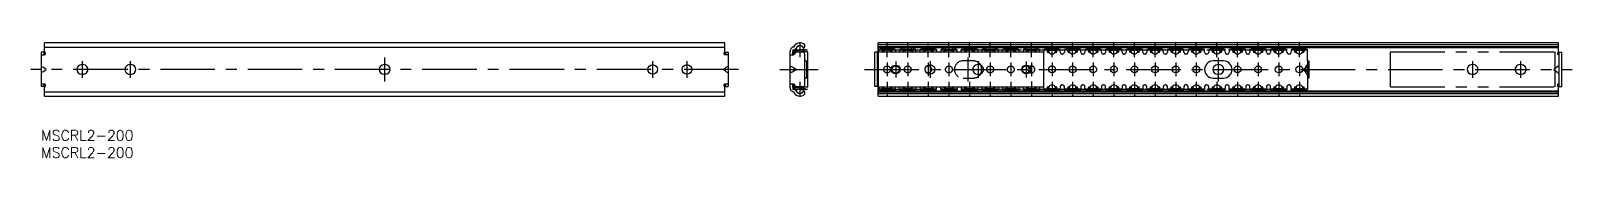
# Model space of a CAD drawing. Extents: x -3 to 446, y -8 to 26.
import ezdxf

# ---------------------------------------------------------------- set-up
doc = ezdxf.new("R2010")
doc.units = 0
doc.header["$LTSCALE"] = 0.5
for name, pattern in [('CENTER', [50.8, 31.75, -6.35, 6.35, -6.35]), ('DASHED', [19.05, 12.7, -6.35]), ('PHANTOM', [63.5, 31.75, -6.35, 6.35, -6.35, 6.35, -6.35])]:
    doc.linetypes.add(name, pattern=pattern)
for name, color, linetype in [('MSM_CENTER', 1, 'CENTER'), ('MSM_CONTINUOUS', 7, 'CONTINUOUS'), ('MSM_DASHED', 4, 'DASHED'), ('MSM_IMAGINARY', 6, 'PHANTOM'), ('MSM_NARROW', 5, 'CONTINUOUS'), ('MSM_PART_NUMBER', 7, 'CONTINUOUS')]:
    doc.layers.add(name, color=color, linetype=linetype)
doc.styles.get("Standard").update_dxf_attribs({"font": 'txt.shx', "height": 2, "bigfont": 'bigfont.shx'})

# ---------------------------------------------------------------- blocks, each defined once
blk = doc.blocks.new('*U33')
at = {"layer": 'MSM_PART_NUMBER'}
blk.add_text('MSCRL2-200', height=3, dxfattribs=at).set_placement((0, -3))
blk = doc.blocks.new('*U34')
at = {"layer": 'MSM_PART_NUMBER'}
blk.add_text('MSCRL2-200', height=3, dxfattribs=at).set_placement((0, -8))

msp = doc.modelspace()

# ---------------------------------------------------------------- linework, layer by layer
at = {"layer": 'MSM_CENTER'}
for p, q in [((218.65, 23.5), (223.03, 23.5)), ((220.84, 25.69), (220.84, 21.31)), ((244.04, 23.5), (368.43, 23.5)), ((246.23, 21.31), (246.23, 25.69)), ((252.23, 21.31), (252.23, 25.69)), ((258.23, 21.31), (258.23, 25.69)), ((264.23, 21.31), (264.23, 25.69)), ((270.23, 21.31), (270.23, 25.69)), ((276.23, 21.31), (276.23, 25.69)), ((282.23, 21.31), (282.23, 25.69)), ((288.23, 21.3), (288.23, 25.69)), ((294.23, 21.31), (294.23, 25.69)), ((300.23, 21.31), (300.23, 25.69)), ((306.23, 21.31), (306.23, 25.69)), ((312.23, 21.31), (312.23, 25.69)), ((318.23, 21.31), (318.23, 25.69)), ((324.23, 21.31), (324.23, 25.69)), ((330.23, 21.31), (330.23, 25.69)), ((336.23, 21.31), (336.23, 25.69)), ((342.23, 21.31), (342.23, 25.69)), ((348.23, 21.31), (348.23, 25.69)), ((354.23, 21.31), (354.23, 25.69)), ((360.23, 21.31), (360.23, 25.69)), ((366.23, 21.31), (366.23, 25.69)), ((12, 15.35), (12, 20.15)), ((26, 15.35), (26, 20.15)), ((100, 14.25), (100, 21.25)), ((178, 15.35), (178, 20.15)), ((188, 15.35), (188, 20.15)), ((246.23, 19.75), (246.23, 15.75)), ((248.73, 20.05), (248.73, 15.45)), ((252.23, 19.75), (252.23, 15.75)), ((258.23, 19.75), (258.23, 15.75)), ((258.73, 20.15), (258.73, 15.35)), ((264.23, 19.75), (264.23, 15.75)), ((269.83, 14.25), (269.83, 21.25)), ((272.73, 20.15), (272.73, 15.35)), ((276.23, 19.75), (276.23, 15.75)), ((282.23, 19.75), (282.23, 15.75)), ((286.73, 20.05), (286.73, 15.45)), ((288.23, 19.75), (288.23, 15.75)), ((294.23, 19.75), (294.23, 15.75)), ((300.23, 19.75), (300.23, 15.75)), ((306.23, 19.75), (306.23, 15.75)), ((312.23, 19.75), (312.23, 15.75)), ((318.23, 19.75), (318.23, 15.75)), ((324.23, 19.75), (324.23, 15.75)), ((330.23, 19.75), (330.23, 15.75)), ((336.23, 19.75), (336.23, 15.75)), ((342.63, 21.25), (342.63, 14.25)), ((348.23, 19.75), (348.23, 15.75)), ((354.23, 19.75), (354.23, 15.75)), ((360.23, 19.75), (360.23, 15.75)), ((366.23, 19.75), (366.23, 15.75)), ((416.63, 20.15), (416.63, 15.35)), ((430.63, 20.15), (430.63, 15.35)), ((203, 17.75), (-3, 17.75)), ((214.99, 17.75), (226.19, 17.75)), ((220.84, 14.19), (220.84, 9.81)), ((239.63, 17.75), (445.63, 17.75)), ((246.23, 14.19), (246.23, 9.81)), ((252.23, 14.19), (252.23, 9.81)), ((258.23, 14.19), (258.23, 9.81)), ((264.23, 14.19), (264.23, 9.81)), ((270.23, 14.19), (270.23, 9.81)), ((276.23, 14.19), (276.23, 9.81)), ((282.23, 14.19), (282.23, 9.81)), ((288.23, 14.2), (288.23, 9.81)), ((294.23, 14.19), (294.23, 9.81)), ((300.23, 14.19), (300.23, 9.81)), ((306.23, 14.19), (306.23, 9.81)), ((312.23, 14.19), (312.23, 9.81)), ((318.23, 14.19), (318.23, 9.81)), ((324.23, 14.19), (324.23, 9.81)), ((330.23, 14.19), (330.23, 9.81)), ((336.23, 14.19), (336.23, 9.81)), ((342.23, 14.19), (342.23, 9.81)), ((348.23, 14.19), (348.23, 9.81)), ((354.23, 14.19), (354.23, 9.81)), ((360.23, 14.19), (360.23, 9.81)), ((366.23, 14.19), (366.23, 9.81)), ((218.65, 12), (223.03, 12)), ((244.04, 12), (368.43, 12))]:
    msp.add_line(p, q, dxfattribs=at)
at = {"layer": 'MSM_CONTINUOUS'}
for p, q in [((0.8, 22.75), (0, 22.75)), ((0, 22.75), (0, 12.75)), ((0.8, 22.75), (0.8, 22)), ((199, 25.5), (1, 25.5)), ((1, 22.97), (1, 25.5)), ((1, 24.3), (199, 24.3)), ((198.8, 22.14), (198.8, 22.66)), ((198.9, 22.75), (198.9, 22.05)), ((199, 22.97), (199, 25.5)), ((199.2, 22.75), (199.2, 22)), ((199.2, 22.75), (200, 22.75)), ((200, 22.75), (200, 12.75)), ((217.99, 12.49), (217.99, 23.01)), ((218.79, 22), (218.79, 23.01)), ((219.01, 24.3), (218.81, 24.22)), ((219.04, 22), (219.04, 22.85)), ((219.11, 23.48), (219.31, 23.55)), ((219.34, 22.85), (219.34, 22.47)), ((219.54, 22.75), (219.54, 22.68)), ((219.6, 23.45), (222.42, 23.65)), ((222.44, 23.35), (219.62, 23.15)), ((219.73, 22.85), (219.64, 22.85)), ((221.79, 22.75), (219.79, 22.75)), ((219.91, 22.75), (219.89, 22.77)), ((221.88, 24.1), (222.27, 24.33)), ((222.99, 22.85), (221.96, 22.85)), ((222.27, 24.33), (222.27, 24.9)), ((222.42, 23.65), (222.44, 23.35)), ((223.19, 12.85), (223.19, 22.65)), ((243.43, 22.75), (242.63, 22.75)), ((242.63, 12.75), (242.63, 22.75)), ((243.43, 12.75), (243.43, 22.75)), ((441.63, 25.5), (243.63, 25.5)), ((243.63, 22.97), (243.63, 25.5)), ((441.63, 24.9), (243.63, 24.9)), ((441.63, 24.33), (243.63, 24.33)), ((441.63, 24.1), (243.63, 24.1)), ((243.73, 22.85), (291.73, 22.85)), ((243.73, 12.65), (243.73, 22.85)), ((243.83, 22.85), (243.83, 23.59)), ((247.83, 23.65), (244.63, 23.65)), ((247.83, 23.35), (244.63, 23.35)), ((245.02, 23.3), (245.36, 23.3)), ((247.11, 23.3), (247.45, 23.3)), ((248.63, 23.59), (248.63, 22.85)), ((249.83, 23.59), (249.83, 22.85)), ((250.63, 23.65), (253.83, 23.65)), ((250.63, 23.35), (253.83, 23.35)), ((251.36, 23.3), (251.02, 23.3)), ((253.45, 23.3), (253.11, 23.3)), ((254.63, 22.85), (254.63, 23.59)), ((255.83, 22.85), (255.83, 23.59)), ((259.83, 23.65), (256.63, 23.65)), ((259.83, 23.35), (256.63, 23.35)), ((257.02, 23.3), (257.36, 23.3)), ((259.11, 23.3), (259.45, 23.3)), ((260.63, 23.59), (260.63, 22.85)), ((261.83, 23.59), (261.83, 22.85)), ((262.63, 23.65), (265.83, 23.65)), ((262.63, 23.35), (265.83, 23.35)), ((263.36, 23.3), (263.02, 23.3)), ((265.45, 23.3), (265.11, 23.3)), ((266.63, 22.85), (266.63, 23.59)), ((267.83, 22.85), (267.83, 23.59)), ((271.83, 23.65), (268.63, 23.65)), ((271.83, 23.35), (268.63, 23.35)), ((269.02, 23.3), (269.36, 23.3)), ((271.11, 23.3), (271.45, 23.3)), ((272.63, 23.59), (272.63, 22.85)), ((273.83, 23.59), (273.83, 22.85)), ((274.63, 23.65), (277.83, 23.65)), ((274.63, 23.35), (277.83, 23.35)), ((275.36, 23.3), (275.02, 23.3)), ((277.45, 23.3), (277.11, 23.3)), ((278.63, 22.85), (278.63, 23.59)), ((279.83, 22.85), (279.83, 23.59)), ((283.83, 23.65), (280.63, 23.65)), ((283.83, 23.35), (280.63, 23.35)), ((281.02, 23.3), (281.36, 23.3)), ((283.11, 23.3), (283.45, 23.3)), ((284.63, 23.59), (284.63, 22.85)), ((285.83, 23.59), (285.83, 22.85)), ((286.63, 23.65), (289.83, 23.65)), ((286.63, 23.35), (289.83, 23.35)), ((287.36, 23.3), (287.02, 23.3)), ((289.45, 23.3), (289.11, 23.3)), ((290.63, 22.85), (290.63, 23.59)), ((291.73, 22.85), (291.73, 12.65)), ((291.83, 23.59), (291.83, 22.75)), ((295.83, 23.65), (292.63, 23.65)), ((295.83, 23.35), (292.63, 23.35)), ((292.91, 22.84), (293.21, 22.84)), ((293.02, 23.3), (293.36, 23.3)), ((295.11, 23.3), (295.45, 23.3)), ((295.26, 22.84), (295.56, 22.84)), ((296.63, 22.75), (296.63, 23.59)), ((297.83, 23.59), (297.83, 22.75)), ((301.83, 23.65), (298.63, 23.65)), ((301.83, 23.35), (298.63, 23.35)), ((298.91, 22.84), (299.21, 22.84)), ((299.02, 23.3), (299.36, 23.3)), ((301.11, 23.3), (301.45, 23.3)), ((301.26, 22.84), (301.56, 22.84)), ((302.63, 22.75), (302.63, 23.59)), ((303.83, 23.59), (303.83, 22.75)), ((307.83, 23.65), (304.63, 23.65)), ((307.83, 23.35), (304.63, 23.35)), ((304.91, 22.84), (305.21, 22.84)), ((305.02, 23.3), (305.36, 23.3)), ((307.11, 23.3), (307.45, 23.3)), ((307.26, 22.84), (307.56, 22.84)), ((308.63, 22.75), (308.63, 23.59)), ((309.83, 23.59), (309.83, 22.75)), ((313.83, 23.65), (310.63, 23.65)), ((313.83, 23.35), (310.63, 23.35)), ((310.91, 22.84), (311.21, 22.84)), ((311.02, 23.3), (311.36, 23.3)), ((313.11, 23.3), (313.45, 23.3)), ((313.26, 22.84), (313.56, 22.84)), ((314.63, 22.75), (314.63, 23.59)), ((315.83, 23.59), (315.83, 22.75)), ((319.83, 23.65), (316.63, 23.65)), ((319.83, 23.35), (316.63, 23.35)), ((316.91, 22.84), (317.21, 22.84)), ((317.02, 23.3), (317.36, 23.3)), ((319.11, 23.3), (319.45, 23.3)), ((319.26, 22.84), (319.56, 22.84)), ((320.63, 22.75), (320.63, 23.59)), ((321.83, 23.59), (321.83, 22.75)), ((325.83, 23.65), (322.63, 23.65)), ((325.83, 23.35), (322.63, 23.35)), ((322.91, 22.84), (323.21, 22.84)), ((323.02, 23.3), (323.36, 23.3)), ((325.11, 23.3), (325.45, 23.3)), ((325.26, 22.84), (325.56, 22.84)), ((326.63, 22.75), (326.63, 23.59)), ((327.83, 23.59), (327.83, 22.75)), ((331.83, 23.65), (328.63, 23.65)), ((331.83, 23.35), (328.63, 23.35)), ((328.91, 22.84), (329.21, 22.84)), ((329.02, 23.3), (329.36, 23.3)), ((331.11, 23.3), (331.45, 23.3)), ((331.26, 22.84), (331.56, 22.84)), ((332.63, 22.75), (332.63, 23.59)), ((333.83, 23.59), (333.83, 22.75)), ((337.83, 23.65), (334.63, 23.65)), ((337.83, 23.35), (334.63, 23.35)), ((334.91, 22.84), (335.21, 22.84)), ((335.02, 23.3), (335.36, 23.3)), ((337.11, 23.3), (337.45, 23.3)), ((337.26, 22.84), (337.56, 22.84)), ((338.63, 22.75), (338.63, 23.59)), ((339.83, 23.59), (339.83, 22.75)), ((343.83, 23.65), (340.63, 23.65)), ((343.83, 23.35), (340.63, 23.35)), ((340.91, 22.84), (341.21, 22.84)), ((341.02, 23.3), (341.36, 23.3)), ((343.11, 23.3), (343.45, 23.3)), ((343.26, 22.84), (343.56, 22.84)), ((344.63, 22.75), (344.63, 23.59)), ((345.83, 23.59), (345.83, 22.75)), ((349.83, 23.65), (346.63, 23.65)), ((349.83, 23.35), (346.63, 23.35)), ((346.91, 22.84), (347.21, 22.84)), ((347.02, 23.3), (347.36, 23.3)), ((349.11, 23.3), (349.45, 23.3)), ((349.26, 22.84), (349.56, 22.84)), ((350.63, 22.75), (350.63, 23.59)), ((351.83, 23.59), (351.83, 22.75)), ((355.83, 23.65), (352.63, 23.65)), ((355.83, 23.35), (352.63, 23.35)), ((352.91, 22.84), (353.21, 22.84)), ((353.02, 23.3), (353.36, 23.3)), ((355.11, 23.3), (355.45, 23.3)), ((355.26, 22.84), (355.56, 22.84)), ((356.63, 22.75), (356.63, 23.59)), ((357.83, 23.59), (357.83, 22.75)), ((361.83, 23.65), (358.63, 23.65)), ((361.83, 23.35), (358.63, 23.35)), ((358.91, 22.84), (359.21, 22.84)), ((359.02, 23.3), (359.36, 23.3)), ((361.11, 23.3), (361.45, 23.3)), ((361.26, 22.84), (361.56, 22.84)), ((362.63, 22.75), (362.63, 23.59)), ((363.83, 23.59), (363.83, 22.75)), ((367.83, 23.65), (364.63, 23.65)), ((367.83, 23.35), (364.63, 23.35)), ((364.91, 22.84), (365.21, 22.84)), ((365.02, 23.3), (365.36, 23.3)), ((367.11, 23.3), (367.45, 23.3)), ((367.26, 22.84), (367.56, 22.84)), ((368.63, 20.25), (368.63, 23.59)), ((441.63, 22.97), (441.63, 25.5)), ((441.83, 22.75), (442.63, 22.75)), ((441.83, 12.75), (441.83, 22.75)), ((442.63, 12.75), (442.63, 22.75)), ((0, 22), (0.9, 22)), ((1.46, 17.75), (0.8, 18.26)), ((11.8, 19.15), (12.2, 19.15)), ((25.8, 19.15), (26.2, 19.15)), ((99.8, 19.15), (100.2, 19.15)), ((198.54, 17.75), (199.2, 18.26)), ((200, 22), (199.1, 22)), ((217.99, 22), (218.99, 22)), ((218.79, 18.41), (219.94, 17.75)), ((222.29, 13.25), (222.29, 22.25)), ((222.29, 20.25), (222.59, 20.25)), ((222.89, 15.55), (222.89, 19.95)), ((243.43, 22), (243.53, 22)), ((243.43, 20.25), (243.73, 20.25)), ((272.93, 19.15), (272.53, 19.15)), ((297.33, 22.25), (297.13, 22.25)), ((303.33, 22.25), (303.13, 22.25)), ((309.33, 22.25), (309.13, 22.25)), ((315.33, 22.25), (315.13, 22.25)), ((321.33, 22.25), (321.13, 22.25)), ((327.33, 22.25), (327.13, 22.25)), ((333.33, 22.25), (333.13, 22.25)), ((339.33, 22.25), (339.13, 22.25)), ((344.13, 20.25), (341.13, 20.25)), ((342.83, 19.15), (342.43, 19.15)), ((345.33, 22.25), (345.13, 22.25)), ((351.33, 22.25), (351.13, 22.25)), ((357.33, 22.25), (357.13, 22.25)), ((363.33, 22.25), (363.13, 22.25)), ((368.73, 19.4), (367.53, 17.75)), ((368.73, 18.5), (367.53, 17.75)), ((368.63, 20.25), (369.03, 20.25)), ((368.73, 15.25), (368.73, 20.25)), ((369.03, 20.25), (369.03, 15.25)), ((416.83, 19.15), (416.43, 19.15)), ((430.83, 19.15), (430.43, 19.15)), ((441.83, 18.9), (440.33, 17.75)), ((441.83, 22), (441.73, 22)), ((0.9, 13.5), (0, 13.5)), ((0.8, 17.24), (1.46, 17.75)), ((0.8, 13.5), (0.8, 12.75)), ((12.2, 16.35), (11.8, 16.35)), ((26.2, 16.35), (25.8, 16.35)), ((100.2, 16.35), (99.8, 16.35)), ((199.2, 17.24), (198.54, 17.75)), ((200, 13.5), (199.1, 13.5)), ((199.2, 13.5), (199.2, 12.75)), ((218.99, 13.5), (217.99, 13.5)), ((219.94, 17.75), (218.79, 17.09)), ((218.79, 12.49), (218.79, 13.5)), ((219.04, 13.5), (219.04, 12.65)), ((222.59, 15.25), (222.29, 15.25)), ((243.73, 15.25), (243.43, 15.25)), ((243.53, 13.5), (243.43, 13.5)), ((272.53, 16.35), (272.93, 16.35)), ((341.13, 15.25), (344.13, 15.25)), ((342.43, 16.35), (342.83, 16.35)), ((368.73, 17), (367.53, 17.75)), ((368.73, 16.1), (367.53, 17.75)), ((369.03, 15.25), (368.63, 15.25)), ((368.63, 15.25), (368.63, 11.91)), ((416.43, 16.35), (416.83, 16.35)), ((430.43, 16.35), (430.83, 16.35)), ((440.33, 17.75), (441.83, 16.6)), ((441.73, 13.5), (441.83, 13.5)), ((0.8, 12.75), (0, 12.75)), ((1, 10), (1, 12.53)), ((1, 11.2), (199, 11.2)), ((1, 10), (199, 10)), ((198.8, 13.36), (198.8, 12.84)), ((198.9, 13.45), (198.9, 12.75)), ((199, 10), (199, 12.53)), ((199.2, 12.75), (200, 12.75)), ((218.81, 11.28), (219.01, 11.2)), ((219.31, 11.95), (219.11, 12.02)), ((219.34, 12.65), (219.34, 13.03)), ((219.54, 12.82), (219.54, 12.75)), ((219.6, 12.05), (222.42, 11.85)), ((222.44, 12.15), (219.62, 12.35)), ((219.64, 12.65), (219.73, 12.65)), ((219.79, 12.75), (221.79, 12.75)), ((219.89, 12.73), (219.91, 12.75)), ((222.27, 11.17), (221.88, 11.4)), ((221.96, 12.65), (222.99, 12.65)), ((222.27, 10.6), (222.27, 11.17)), ((222.42, 11.85), (222.44, 12.15)), ((243.43, 12.75), (242.63, 12.75)), ((243.63, 10), (243.63, 12.53)), ((441.63, 11.4), (243.63, 11.4)), ((441.63, 11.17), (243.63, 11.17)), ((441.63, 10.6), (243.63, 10.6)), ((243.63, 10), (441.63, 10)), ((243.73, 12.65), (291.73, 12.65)), ((243.83, 12.65), (243.83, 11.91)), ((247.83, 12.15), (244.63, 12.15)), ((247.83, 11.85), (244.63, 11.85)), ((245.02, 12.2), (245.36, 12.2)), ((247.11, 12.2), (247.45, 12.2)), ((248.63, 11.91), (248.63, 12.65)), ((249.83, 11.91), (249.83, 12.65)), ((250.63, 12.15), (253.83, 12.15)), ((250.63, 11.85), (253.83, 11.85)), ((251.36, 12.2), (251.02, 12.2)), ((253.45, 12.2), (253.11, 12.2)), ((254.63, 12.65), (254.63, 11.91)), ((255.83, 12.65), (255.83, 11.91)), ((259.83, 12.15), (256.63, 12.15)), ((259.83, 11.85), (256.63, 11.85)), ((257.02, 12.2), (257.36, 12.2)), ((259.11, 12.2), (259.45, 12.2)), ((260.63, 11.91), (260.63, 12.65)), ((261.83, 11.91), (261.83, 12.65)), ((262.63, 12.15), (265.83, 12.15)), ((262.63, 11.85), (265.83, 11.85)), ((263.36, 12.2), (263.02, 12.2)), ((265.45, 12.2), (265.11, 12.2)), ((266.63, 12.65), (266.63, 11.91)), ((267.83, 12.65), (267.83, 11.91)), ((271.83, 12.15), (268.63, 12.15)), ((271.83, 11.85), (268.63, 11.85)), ((269.02, 12.2), (269.36, 12.2)), ((271.11, 12.2), (271.45, 12.2)), ((272.63, 11.91), (272.63, 12.65)), ((273.83, 11.91), (273.83, 12.65)), ((274.63, 12.15), (277.83, 12.15)), ((274.63, 11.85), (277.83, 11.85)), ((275.36, 12.2), (275.02, 12.2)), ((277.45, 12.2), (277.11, 12.2)), ((278.63, 12.65), (278.63, 11.91)), ((279.83, 12.65), (279.83, 11.91)), ((283.83, 12.15), (280.63, 12.15)), ((283.83, 11.85), (280.63, 11.85)), ((281.02, 12.2), (281.36, 12.2)), ((283.11, 12.2), (283.45, 12.2)), ((284.63, 11.91), (284.63, 12.65)), ((285.83, 11.91), (285.83, 12.65)), ((286.63, 12.15), (289.83, 12.15)), ((286.63, 11.85), (289.83, 11.85)), ((287.36, 12.2), (287.02, 12.2)), ((289.45, 12.2), (289.11, 12.2)), ((290.63, 12.65), (290.63, 11.91)), ((291.83, 11.91), (291.83, 12.75)), ((295.83, 12.15), (292.63, 12.15)), ((295.83, 11.85), (292.63, 11.85)), ((292.91, 12.66), (293.21, 12.66)), ((293.02, 12.2), (293.36, 12.2)), ((295.11, 12.2), (295.45, 12.2)), ((295.26, 12.66), (295.56, 12.66)), ((296.63, 12.75), (296.63, 11.91)), ((297.33, 13.25), (297.13, 13.25)), ((297.83, 11.91), (297.83, 12.75)), ((301.83, 12.15), (298.63, 12.15)), ((301.83, 11.85), (298.63, 11.85)), ((298.91, 12.66), (299.21, 12.66)), ((299.02, 12.2), (299.36, 12.2)), ((301.11, 12.2), (301.45, 12.2)), ((301.26, 12.66), (301.56, 12.66)), ((302.63, 12.75), (302.63, 11.91)), ((303.33, 13.25), (303.13, 13.25)), ((303.83, 11.91), (303.83, 12.75)), ((307.83, 12.15), (304.63, 12.15)), ((307.83, 11.85), (304.63, 11.85)), ((304.91, 12.66), (305.21, 12.66)), ((305.02, 12.2), (305.36, 12.2)), ((307.11, 12.2), (307.45, 12.2)), ((307.26, 12.66), (307.56, 12.66)), ((308.63, 12.75), (308.63, 11.91)), ((309.33, 13.25), (309.13, 13.25)), ((309.83, 11.91), (309.83, 12.75)), ((313.83, 12.15), (310.63, 12.15)), ((313.83, 11.85), (310.63, 11.85)), ((310.91, 12.66), (311.21, 12.66)), ((311.02, 12.2), (311.36, 12.2)), ((313.11, 12.2), (313.45, 12.2)), ((313.26, 12.66), (313.56, 12.66)), ((314.63, 12.75), (314.63, 11.91)), ((315.33, 13.25), (315.13, 13.25)), ((315.83, 11.91), (315.83, 12.75)), ((319.83, 12.15), (316.63, 12.15)), ((319.83, 11.85), (316.63, 11.85)), ((316.91, 12.66), (317.21, 12.66)), ((317.02, 12.2), (317.36, 12.2)), ((319.11, 12.2), (319.45, 12.2)), ((319.26, 12.66), (319.56, 12.66)), ((320.63, 12.75), (320.63, 11.91)), ((321.33, 13.25), (321.13, 13.25)), ((321.83, 11.91), (321.83, 12.75)), ((325.83, 12.15), (322.63, 12.15)), ((325.83, 11.85), (322.63, 11.85)), ((322.91, 12.66), (323.21, 12.66)), ((323.02, 12.2), (323.36, 12.2)), ((325.11, 12.2), (325.45, 12.2)), ((325.26, 12.66), (325.56, 12.66)), ((326.63, 12.75), (326.63, 11.91)), ((327.33, 13.25), (327.13, 13.25)), ((327.83, 11.91), (327.83, 12.75)), ((331.83, 12.15), (328.63, 12.15)), ((331.83, 11.85), (328.63, 11.85)), ((328.91, 12.66), (329.21, 12.66)), ((329.02, 12.2), (329.36, 12.2)), ((331.11, 12.2), (331.45, 12.2)), ((331.26, 12.66), (331.56, 12.66)), ((332.63, 12.75), (332.63, 11.91)), ((333.33, 13.25), (333.13, 13.25)), ((333.83, 11.91), (333.83, 12.75)), ((337.83, 12.15), (334.63, 12.15)), ((337.83, 11.85), (334.63, 11.85)), ((334.91, 12.66), (335.21, 12.66)), ((335.02, 12.2), (335.36, 12.2)), ((337.11, 12.2), (337.45, 12.2)), ((337.26, 12.66), (337.56, 12.66)), ((338.63, 12.75), (338.63, 11.91)), ((339.33, 13.25), (339.13, 13.25)), ((339.83, 11.91), (339.83, 12.75)), ((343.83, 12.15), (340.63, 12.15)), ((343.83, 11.85), (340.63, 11.85)), ((340.91, 12.66), (341.21, 12.66)), ((341.02, 12.2), (341.36, 12.2)), ((343.11, 12.2), (343.45, 12.2)), ((343.26, 12.66), (343.56, 12.66)), ((344.63, 12.75), (344.63, 11.91)), ((345.33, 13.25), (345.13, 13.25)), ((345.83, 11.91), (345.83, 12.75)), ((349.83, 12.15), (346.63, 12.15)), ((349.83, 11.85), (346.63, 11.85)), ((346.91, 12.66), (347.21, 12.66)), ((347.02, 12.2), (347.36, 12.2)), ((349.11, 12.2), (349.45, 12.2)), ((349.26, 12.66), (349.56, 12.66)), ((350.63, 12.75), (350.63, 11.91)), ((351.33, 13.25), (351.13, 13.25)), ((351.83, 11.91), (351.83, 12.75)), ((355.83, 12.15), (352.63, 12.15)), ((355.83, 11.85), (352.63, 11.85)), ((352.91, 12.66), (353.21, 12.66)), ((353.02, 12.2), (353.36, 12.2)), ((355.11, 12.2), (355.45, 12.2)), ((355.26, 12.66), (355.56, 12.66)), ((356.63, 12.75), (356.63, 11.91)), ((357.33, 13.25), (357.13, 13.25)), ((357.83, 11.91), (357.83, 12.75)), ((361.83, 12.15), (358.63, 12.15)), ((361.83, 11.85), (358.63, 11.85)), ((358.91, 12.66), (359.21, 12.66)), ((359.02, 12.2), (359.36, 12.2)), ((361.11, 12.2), (361.45, 12.2)), ((361.26, 12.66), (361.56, 12.66)), ((362.63, 12.75), (362.63, 11.91)), ((363.33, 13.25), (363.13, 13.25)), ((363.83, 11.91), (363.83, 12.75)), ((367.83, 12.15), (364.63, 12.15)), ((367.83, 11.85), (364.63, 11.85)), ((364.91, 12.66), (365.21, 12.66)), ((365.02, 12.2), (365.36, 12.2)), ((367.11, 12.2), (367.45, 12.2)), ((367.26, 12.66), (367.56, 12.66)), ((441.63, 10), (441.63, 12.53)), ((441.83, 12.75), (442.63, 12.75))]:
    msp.add_line(p, q, dxfattribs=at)
for centre, radius in [((178, 17.75), 1.4), ((188, 17.75), 1.4), ((248.73, 17.75), 1.06), ((258.73, 17.75), 1.4), ((286.73, 17.75), 1.06), ((294.23, 17.75), 1), ((300.23, 17.75), 1), ((306.23, 17.75), 1), ((312.23, 17.75), 1), ((318.23, 17.75), 1), ((324.23, 17.75), 1), ((330.23, 17.75), 1), ((336.23, 17.75), 1), ((348.23, 17.75), 1), ((354.23, 17.75), 1), ((360.23, 17.75), 1), ((366.23, 17.75), 1)]:
    msp.add_circle(centre, radius, dxfattribs=at)
for centre, radius, start, end in [((0.9, 22.4), 0.4, 270, 55.1501), ((1.3, 22.97), 0.3, 180, 235.1501), ((199.1, 22.4), 0.4, 124.8499, 270), ((198.7, 22.97), 0.3, 304.8499, 0), ((219.29, 23.01), 1.3, 111.7, 180), ((219.29, 23.01), 0.5, 111.7, 180), ((220.84, 23.5), 2, 44.3568, 156.5216), ((219.64, 22.85), 0.6, 94, 180), ((219.79, 22.25), 0.5, 90, 176.4167), ((219.01, 24.3), 0.8, 291.7, 336.5216), ((219.64, 22.85), 0.3, 94, 180), ((219.64, 22.75), 0.1, 90.0002, 180), ((220.84, 23.5), 1.19, 5.9004, 182.0996), ((220.84, 23.5), 1.19, 196.6389, 219.0443), ((219.73, 22.65), 0.2, 37.3833, 90), ((220.84, 23.5), 1.2, 30, 156.5216), ((220.81, 24), 1.16, 225.0872, 322.9128), ((220.84, 23.5), 1.19, 320.9557, 351.3611), ((221.79, 22.25), 0.5, 0, 90), ((221.96, 22.65), 0.2, 90, 142.6168), ((222.99, 22.65), 0.2, 0, 90), ((243.93, 22.97), 0.3, 180, 228.1897), ((244.44, 20.74), 2.92, 86.0863, 101.8943), ((244.44, 20.44), 2.92, 86.0863, 101.8943), ((245, 22.86), 0.439, 86.841, 119.3509), ((246.23, 23.49), 1.48, 190.1697, 205.9112), ((246.41, 22.73), 1.5, 157.6532, 175.4591), ((246.23, 23.5), 1.19, 149.7385, 172.7613), ((246.36, 22.73), 1.15, 150.4587, 174.1625), ((246.23, 23.5), 1.19, 211.2838, 213.0861), ((246.23, 9.56), 13.77, 86.3463, 93.6537), ((246.11, 22.73), 1.15, 5.8375, 29.5413), ((246.23, 23.5), 1.19, 326.9139, 328.7162), ((246.23, 23.5), 1.19, 7.2387, 30.2615), ((247.47, 22.86), 0.439, 60.6491, 93.159), ((246.06, 22.73), 1.5, 4.5409, 22.3468), ((246.23, 23.49), 1.48, 334.0888, 349.8302), ((248.03, 20.74), 2.92, 78.1057, 93.9137), ((248.03, 20.44), 2.92, 78.1057, 93.9137), ((250.44, 20.74), 2.92, 86.0863, 101.8943), ((250.44, 20.44), 2.92, 86.0863, 101.8943), ((251, 22.86), 0.439, 86.841, 119.3509), ((252.23, 23.49), 1.48, 190.1698, 205.9112), ((252.41, 22.73), 1.5, 157.6532, 175.4591), ((252.23, 23.5), 1.19, 149.7385, 172.7613), ((252.36, 22.73), 1.15, 150.4587, 174.1625), ((252.23, 23.5), 1.19, 211.2838, 213.0861), ((252.23, 9.56), 13.77, 86.3463, 93.6537), ((252.11, 22.73), 1.15, 5.8375, 29.5413), ((252.23, 23.5), 1.19, 326.9139, 328.7162), ((252.23, 23.5), 1.19, 7.2387, 30.2615), ((253.47, 22.86), 0.439, 60.6491, 93.159), ((252.06, 22.73), 1.5, 4.5409, 22.3468), ((252.23, 23.49), 1.48, 334.0888, 349.8303), ((254.03, 20.74), 2.92, 78.1057, 93.9137), ((254.03, 20.44), 2.92, 78.1057, 93.9137), ((256.44, 20.74), 2.92, 86.0863, 101.8943), ((256.44, 20.44), 2.92, 86.0863, 101.8943), ((257, 22.86), 0.439, 86.841, 119.3509), ((258.23, 23.49), 1.48, 190.1697, 205.9112), ((258.41, 22.73), 1.5, 157.6532, 175.4591), ((258.23, 23.5), 1.19, 149.7385, 172.7613), ((258.36, 22.73), 1.15, 150.4587, 174.1625), ((258.23, 23.5), 1.19, 211.2838, 213.0861), ((258.23, 9.56), 13.77, 86.3463, 93.6537), ((258.11, 22.73), 1.15, 5.8375, 29.5413), ((258.23, 23.5), 1.19, 326.9139, 328.7162), ((258.23, 23.5), 1.19, 7.2387, 30.2615), ((259.47, 22.86), 0.439, 60.6491, 93.159), ((258.06, 22.73), 1.5, 4.5409, 22.3468), ((258.23, 23.49), 1.48, 334.0888, 349.8302), ((260.03, 20.74), 2.92, 78.1057, 93.9137), ((260.03, 20.44), 2.92, 78.1057, 93.9137), ((262.44, 20.74), 2.92, 86.0863, 101.8943), ((262.44, 20.44), 2.92, 86.0863, 101.8943), ((263, 22.86), 0.439, 86.841, 119.3509), ((264.23, 23.49), 1.48, 190.1698, 205.9112), ((264.41, 22.73), 1.5, 157.6532, 175.4591), ((264.23, 23.5), 1.19, 149.7385, 172.7613), ((264.36, 22.73), 1.15, 150.4587, 174.1625), ((264.23, 23.5), 1.19, 211.2838, 213.0861), ((264.23, 9.56), 13.77, 86.3463, 93.6537), ((264.11, 22.73), 1.15, 5.8375, 29.5413), ((264.23, 23.5), 1.19, 326.9139, 328.7162), ((264.23, 23.5), 1.19, 7.2387, 30.2615), ((265.47, 22.86), 0.439, 60.6491, 93.159), ((264.06, 22.73), 1.5, 4.5409, 22.3468), ((264.23, 23.49), 1.48, 334.0888, 349.8303), ((266.03, 20.74), 2.92, 78.1057, 93.9137), ((266.03, 20.44), 2.92, 78.1057, 93.9137), ((268.44, 20.74), 2.92, 86.0863, 101.8943), ((268.44, 20.44), 2.92, 86.0863, 101.8943), ((269, 22.86), 0.439, 86.841, 119.3509), ((270.23, 23.49), 1.48, 190.1697, 205.9112), ((270.41, 22.73), 1.5, 157.6532, 175.4591), ((270.23, 23.5), 1.19, 149.7385, 172.7613), ((270.36, 22.73), 1.15, 150.4587, 174.1625), ((270.23, 23.5), 1.19, 211.2838, 213.0861), ((270.23, 9.56), 13.77, 86.3463, 93.6537), ((270.11, 22.73), 1.15, 5.8375, 29.5413), ((270.23, 23.5), 1.19, 326.9139, 328.7162), ((270.23, 23.5), 1.19, 7.2387, 30.2615), ((271.47, 22.86), 0.439, 60.6491, 93.159), ((270.06, 22.73), 1.5, 4.5409, 22.3468), ((270.23, 23.49), 1.48, 334.0888, 349.8302), ((272.03, 20.74), 2.92, 78.1057, 93.9137), ((272.03, 20.44), 2.92, 78.1057, 93.9137), ((274.44, 20.74), 2.92, 86.0863, 101.8943), ((274.44, 20.44), 2.92, 86.0863, 101.8943), ((275, 22.86), 0.439, 86.841, 119.3509), ((276.23, 23.49), 1.48, 190.1698, 205.9112), ((276.41, 22.73), 1.5, 157.6532, 175.4591), ((276.23, 23.5), 1.19, 149.7385, 172.7613), ((276.36, 22.73), 1.15, 150.4587, 174.1625), ((276.23, 23.5), 1.19, 211.2838, 213.0861), ((276.23, 9.56), 13.77, 86.3463, 93.6537), ((276.11, 22.73), 1.15, 5.8375, 29.5413), ((276.23, 23.5), 1.19, 326.9139, 328.7162), ((276.23, 23.5), 1.19, 7.2387, 30.2615), ((277.47, 22.86), 0.439, 60.6491, 93.159), ((276.06, 22.73), 1.5, 4.5409, 22.3468), ((276.23, 23.49), 1.48, 334.0888, 349.8303), ((278.03, 20.74), 2.92, 78.1057, 93.9137), ((278.03, 20.44), 2.92, 78.1057, 93.9137), ((280.44, 20.74), 2.92, 86.0863, 101.8943), ((280.44, 20.44), 2.92, 86.0863, 101.8943), ((281, 22.86), 0.439, 86.841, 119.3509), ((282.23, 23.49), 1.48, 190.1697, 205.9112), ((282.41, 22.73), 1.5, 157.6532, 175.4591), ((282.23, 23.5), 1.19, 149.7385, 172.7613), ((282.36, 22.73), 1.15, 150.4587, 174.1625), ((282.23, 23.5), 1.19, 211.2838, 213.0861), ((282.23, 9.56), 13.77, 86.3463, 93.6537), ((282.11, 22.73), 1.15, 5.8375, 29.5413), ((282.23, 23.5), 1.19, 326.9139, 328.7162), ((282.23, 23.5), 1.19, 7.2387, 30.2615), ((283.47, 22.86), 0.439, 60.6491, 93.159), ((282.06, 22.73), 1.5, 4.5409, 22.3468), ((282.23, 23.49), 1.48, 334.0888, 349.8302), ((284.03, 20.74), 2.92, 78.1057, 93.9137), ((284.03, 20.44), 2.92, 78.1057, 93.9137), ((286.44, 20.74), 2.92, 86.0863, 101.8943), ((286.44, 20.44), 2.92, 86.0863, 101.8943), ((287, 22.86), 0.439, 86.841, 119.3509), ((288.23, 23.49), 1.48, 190.1698, 205.9112), ((288.41, 22.73), 1.5, 157.6532, 175.4591), ((288.23, 23.5), 1.19, 149.7385, 172.7613), ((288.36, 22.73), 1.15, 150.4587, 174.1625), ((288.23, 23.5), 1.19, 211.2838, 213.0861), ((288.23, 9.56), 13.77, 86.3463, 93.6537), ((288.11, 22.73), 1.15, 5.8375, 29.5413), ((288.23, 23.5), 1.19, 326.9139, 328.7162), ((288.23, 23.5), 1.19, 7.2387, 30.2615), ((289.47, 22.86), 0.439, 60.6491, 93.159), ((288.06, 22.73), 1.5, 4.5409, 22.3468), ((288.23, 23.49), 1.48, 334.0888, 349.8303), ((290.03, 20.74), 2.92, 78.1057, 93.9137), ((290.03, 20.44), 2.92, 78.1057, 93.9137), ((291.33, 22.75), 0.5, 323.1301, 0), ((292.44, 20.74), 2.92, 86.0861, 101.8945), ((292.44, 20.44), 2.92, 86.0861, 101.8945), ((293, 22.86), 0.439, 86.842, 119.3499), ((294.23, 23.49), 1.48, 190.1694, 206.4195), ((294.41, 22.73), 1.5, 157.6539, 175.9078), ((294.23, 23.5), 1.19, 149.7385, 172.7613), ((294.35, 22.74), 1.14, 150.3398, 174.8723), ((294.23, 23.5), 1.19, 211.279, 328.721), ((294.23, 9.56), 13.77, 86.3463, 93.6537), ((294.12, 22.74), 1.14, 5.1277, 29.6602), ((294.23, 23.5), 1.19, 7.2387, 30.2615), ((295.47, 22.86), 0.439, 60.6501, 93.158), ((294.06, 22.73), 1.5, 4.0922, 22.3461), ((294.23, 23.49), 1.48, 333.5807, 349.8306), ((296.03, 20.74), 2.92, 78.1055, 93.9139), ((296.03, 20.44), 2.92, 78.1055, 93.9139), ((297.13, 22.75), 0.5, 180, 270), ((297.33, 22.75), 0.5, 270, 0), ((298.44, 20.74), 2.92, 86.0861, 101.8945), ((298.44, 20.44), 2.92, 86.0861, 101.8945), ((299, 22.86), 0.439, 86.842, 119.3499), ((300.23, 23.49), 1.48, 190.1694, 206.4195), ((300.41, 22.73), 1.5, 157.6539, 175.9078), ((300.23, 23.5), 1.19, 149.7385, 172.7613), ((300.35, 22.74), 1.14, 150.3398, 174.8723), ((300.23, 23.5), 1.19, 211.279, 328.721), ((300.23, 9.56), 13.77, 86.3463, 93.6537), ((300.12, 22.74), 1.14, 5.1277, 29.6602), ((300.23, 23.5), 1.19, 7.2387, 30.2615), ((301.47, 22.86), 0.439, 60.6501, 93.158), ((300.06, 22.73), 1.5, 4.0922, 22.3461), ((300.23, 23.49), 1.48, 333.5807, 349.8306), ((302.03, 20.74), 2.92, 78.1055, 93.9139), ((302.03, 20.44), 2.92, 78.1055, 93.9139), ((303.13, 22.75), 0.5, 180, 270), ((303.33, 22.75), 0.5, 270, 0), ((304.44, 20.74), 2.92, 86.0861, 101.8945), ((304.44, 20.44), 2.92, 86.0861, 101.8945), ((305, 22.86), 0.439, 86.842, 119.3499), ((306.23, 23.49), 1.48, 190.1694, 206.4195), ((306.41, 22.73), 1.5, 157.6539, 175.9078), ((306.23, 23.5), 1.19, 149.7385, 172.7613), ((306.35, 22.74), 1.14, 150.3398, 174.8723), ((306.23, 23.5), 1.19, 211.279, 328.721), ((306.23, 9.56), 13.77, 86.3463, 93.6537), ((306.12, 22.74), 1.14, 5.1277, 29.6602), ((306.23, 23.5), 1.19, 7.2387, 30.2615), ((307.47, 22.86), 0.439, 60.6501, 93.158), ((306.06, 22.73), 1.5, 4.0922, 22.3461), ((306.23, 23.49), 1.48, 333.5807, 349.8306), ((308.03, 20.74), 2.92, 78.1055, 93.9139), ((308.03, 20.44), 2.92, 78.1055, 93.9139), ((309.13, 22.75), 0.5, 180, 270), ((309.33, 22.75), 0.5, 270, 0), ((310.44, 20.74), 2.92, 86.0861, 101.8945), ((310.44, 20.44), 2.92, 86.0861, 101.8945), ((311, 22.86), 0.439, 86.842, 119.3499), ((312.23, 23.49), 1.48, 190.1694, 206.4195), ((312.41, 22.73), 1.5, 157.6539, 175.9078), ((312.23, 23.5), 1.19, 149.7385, 172.7613), ((312.35, 22.74), 1.14, 150.3398, 174.8723), ((312.23, 23.5), 1.19, 211.279, 328.721), ((312.23, 9.56), 13.77, 86.3463, 93.6537), ((312.12, 22.74), 1.14, 5.1277, 29.6602), ((312.23, 23.5), 1.19, 7.2387, 30.2615), ((313.47, 22.86), 0.439, 60.6501, 93.158), ((312.06, 22.73), 1.5, 4.0922, 22.3461), ((312.23, 23.49), 1.48, 333.5807, 349.8306), ((314.03, 20.74), 2.92, 78.1055, 93.9139), ((314.03, 20.44), 2.92, 78.1055, 93.9139), ((315.13, 22.75), 0.5, 180, 270), ((315.33, 22.75), 0.5, 270, 0), ((316.44, 20.74), 2.92, 86.0861, 101.8945), ((316.44, 20.44), 2.92, 86.0861, 101.8945), ((317, 22.86), 0.439, 86.842, 119.3499), ((318.23, 23.49), 1.48, 190.1694, 206.4195), ((318.41, 22.73), 1.5, 157.6539, 175.9078), ((318.23, 23.5), 1.19, 149.7385, 172.7613), ((318.35, 22.74), 1.14, 150.3398, 174.8723), ((318.23, 23.5), 1.19, 211.279, 328.721), ((318.23, 9.56), 13.77, 86.3463, 93.6537), ((318.12, 22.74), 1.14, 5.1277, 29.6602), ((318.23, 23.5), 1.19, 7.2387, 30.2615), ((319.47, 22.86), 0.439, 60.6501, 93.158), ((318.06, 22.73), 1.5, 4.0922, 22.3461), ((318.23, 23.49), 1.48, 333.5807, 349.8306), ((320.03, 20.74), 2.92, 78.1055, 93.9139), ((320.03, 20.44), 2.92, 78.1055, 93.9139), ((321.13, 22.75), 0.5, 180, 270), ((321.33, 22.75), 0.5, 270, 0), ((322.44, 20.74), 2.92, 86.0861, 101.8945), ((322.44, 20.44), 2.92, 86.0861, 101.8945), ((323, 22.86), 0.439, 86.842, 119.3499), ((324.23, 23.49), 1.48, 190.1694, 206.4195), ((324.41, 22.73), 1.5, 157.6539, 175.9078), ((324.23, 23.5), 1.19, 149.7385, 172.7613), ((324.35, 22.74), 1.14, 150.3398, 174.8723), ((324.23, 23.5), 1.19, 211.279, 328.721), ((324.23, 9.56), 13.77, 86.3463, 93.6537), ((324.12, 22.74), 1.14, 5.1277, 29.6602), ((324.23, 23.5), 1.19, 7.2387, 30.2615), ((325.47, 22.86), 0.439, 60.6501, 93.158), ((324.06, 22.73), 1.5, 4.0922, 22.3461), ((324.23, 23.49), 1.48, 333.5807, 349.8306), ((326.03, 20.74), 2.92, 78.1055, 93.9139), ((326.03, 20.44), 2.92, 78.1055, 93.9139), ((327.13, 22.75), 0.5, 180, 270), ((327.33, 22.75), 0.5, 270, 0), ((328.44, 20.74), 2.92, 86.0861, 101.8945), ((328.44, 20.44), 2.92, 86.0861, 101.8945), ((329, 22.86), 0.439, 86.842, 119.3499), ((330.23, 23.49), 1.48, 190.1694, 206.4195), ((330.41, 22.73), 1.5, 157.6539, 175.9078), ((330.23, 23.5), 1.19, 149.7385, 172.7613), ((330.35, 22.74), 1.14, 150.3398, 174.8723), ((330.23, 23.5), 1.19, 211.279, 328.721), ((330.23, 9.56), 13.77, 86.3463, 93.6537), ((330.12, 22.74), 1.14, 5.1277, 29.6602), ((330.23, 23.5), 1.19, 7.2387, 30.2615), ((331.47, 22.86), 0.439, 60.6501, 93.158), ((330.06, 22.73), 1.5, 4.0922, 22.3461), ((330.23, 23.49), 1.48, 333.5807, 349.8306), ((332.03, 20.74), 2.92, 78.1055, 93.9139), ((332.03, 20.44), 2.92, 78.1055, 93.9139), ((333.13, 22.75), 0.5, 180, 270), ((333.33, 22.75), 0.5, 270, 0), ((334.44, 20.74), 2.92, 86.0861, 101.8945), ((334.44, 20.44), 2.92, 86.0861, 101.8945), ((335, 22.86), 0.439, 86.842, 119.3499), ((336.23, 23.49), 1.48, 190.1694, 206.4195), ((336.41, 22.73), 1.5, 157.6539, 175.9078), ((336.23, 23.5), 1.19, 149.7385, 172.7613), ((336.35, 22.74), 1.14, 150.3398, 174.8723), ((336.23, 23.5), 1.19, 211.279, 328.721), ((336.23, 9.56), 13.77, 86.3463, 93.6537), ((336.12, 22.74), 1.14, 5.1277, 29.6602), ((336.23, 23.5), 1.19, 7.2387, 30.2615), ((337.47, 22.86), 0.439, 60.6501, 93.158), ((336.06, 22.73), 1.5, 4.0922, 22.3461), ((336.23, 23.49), 1.48, 333.5807, 349.8306), ((338.03, 20.74), 2.92, 78.1055, 93.9139), ((338.03, 20.44), 2.92, 78.1055, 93.9139), ((339.13, 22.75), 0.5, 180, 270), ((339.33, 22.75), 0.5, 270, 0), ((340.44, 20.74), 2.92, 86.0861, 101.8945), ((340.44, 20.44), 2.92, 86.0861, 101.8945), ((341, 22.86), 0.439, 86.842, 119.3499), ((342.23, 23.49), 1.48, 190.1694, 206.4195), ((342.41, 22.73), 1.5, 157.6539, 175.9078), ((342.23, 23.5), 1.19, 149.7385, 172.7613), ((342.35, 22.74), 1.14, 150.3398, 174.8723), ((342.23, 23.5), 1.19, 211.279, 328.721), ((342.23, 9.56), 13.77, 86.3463, 93.6537), ((342.12, 22.74), 1.14, 5.1277, 29.6602), ((342.23, 23.5), 1.19, 7.2387, 30.2615), ((343.47, 22.86), 0.439, 60.6501, 93.158), ((342.06, 22.73), 1.5, 4.0922, 22.3461), ((342.23, 23.49), 1.48, 333.5807, 349.8306), ((344.03, 20.74), 2.92, 78.1055, 93.9139), ((344.03, 20.44), 2.92, 78.1055, 93.9139), ((345.13, 22.75), 0.5, 180, 270), ((345.33, 22.75), 0.5, 270, 0), ((346.44, 20.74), 2.92, 86.0861, 101.8945), ((346.44, 20.44), 2.92, 86.0861, 101.8945), ((347, 22.86), 0.439, 86.842, 119.3499), ((348.23, 23.49), 1.48, 190.1694, 206.4195), ((348.41, 22.73), 1.5, 157.6539, 175.9078), ((348.23, 23.5), 1.19, 149.7385, 172.7613), ((348.35, 22.74), 1.14, 150.3398, 174.8723), ((348.23, 23.5), 1.19, 211.279, 328.721), ((348.23, 9.56), 13.77, 86.3463, 93.6537), ((348.12, 22.74), 1.14, 5.1277, 29.6602), ((348.23, 23.5), 1.19, 7.2387, 30.2615), ((349.47, 22.86), 0.439, 60.6501, 93.158), ((348.06, 22.73), 1.5, 4.0922, 22.3461), ((348.23, 23.49), 1.48, 333.5807, 349.8306), ((350.03, 20.74), 2.92, 78.1055, 93.9139), ((350.03, 20.44), 2.92, 78.1055, 93.9139), ((351.13, 22.75), 0.5, 180, 270), ((351.33, 22.75), 0.5, 270, 0), ((352.44, 20.74), 2.92, 86.0861, 101.8945), ((352.44, 20.44), 2.92, 86.0861, 101.8945), ((353, 22.86), 0.439, 86.842, 119.3499), ((354.23, 23.49), 1.48, 190.1694, 206.4195), ((354.41, 22.73), 1.5, 157.6539, 175.9078), ((354.23, 23.5), 1.19, 149.7385, 172.7613), ((354.35, 22.74), 1.14, 150.3398, 174.8723), ((354.23, 23.5), 1.19, 211.279, 328.721), ((354.23, 9.56), 13.77, 86.3463, 93.6537), ((354.12, 22.74), 1.14, 5.1277, 29.6602), ((354.23, 23.5), 1.19, 7.2387, 30.2615), ((355.47, 22.86), 0.439, 60.6501, 93.158), ((354.06, 22.73), 1.5, 4.0922, 22.3461), ((354.23, 23.49), 1.48, 333.5807, 349.8306), ((356.03, 20.74), 2.92, 78.1055, 93.9139), ((356.03, 20.44), 2.92, 78.1055, 93.9139), ((357.13, 22.75), 0.5, 180, 270), ((357.33, 22.75), 0.5, 270, 0), ((358.44, 20.74), 2.92, 86.0861, 101.8945), ((358.44, 20.44), 2.92, 86.0861, 101.8945), ((359, 22.86), 0.439, 86.842, 119.3499), ((360.23, 23.49), 1.48, 190.1694, 206.4195), ((360.41, 22.73), 1.5, 157.6539, 175.9078), ((360.23, 23.5), 1.19, 149.7385, 172.7613), ((360.35, 22.74), 1.14, 150.3398, 174.8723), ((360.23, 23.5), 1.19, 211.279, 328.721), ((360.23, 9.56), 13.77, 86.3463, 93.6537), ((360.12, 22.74), 1.14, 5.1277, 29.6602), ((360.23, 23.5), 1.19, 7.2387, 30.2615), ((361.47, 22.86), 0.439, 60.6501, 93.158), ((360.06, 22.73), 1.5, 4.0922, 22.3461), ((360.23, 23.49), 1.48, 333.5807, 349.8306), ((362.03, 20.74), 2.92, 78.1055, 93.9139), ((362.03, 20.44), 2.92, 78.1055, 93.9139), ((363.13, 22.75), 0.5, 180, 270), ((363.33, 22.75), 0.5, 270, 0), ((364.44, 20.74), 2.92, 86.0861, 101.8945), ((364.44, 20.44), 2.92, 86.0861, 101.8945), ((365, 22.86), 0.439, 86.842, 119.3499), ((366.23, 23.49), 1.48, 190.1694, 206.4195), ((366.41, 22.73), 1.5, 157.6539, 175.9078), ((366.23, 23.5), 1.19, 149.7385, 172.7613), ((366.35, 22.74), 1.14, 150.3398, 174.8723), ((366.23, 23.5), 1.19, 211.279, 328.721), ((366.23, 9.56), 13.77, 86.3463, 93.6537), ((366.12, 22.74), 1.14, 5.1277, 29.6602), ((366.23, 23.5), 1.19, 7.2387, 30.2615), ((367.47, 22.86), 0.439, 60.6501, 93.158), ((366.06, 22.73), 1.5, 4.0922, 22.3461), ((366.23, 23.49), 1.48, 333.5807, 349.8306), ((368.03, 20.74), 2.92, 78.1055, 93.9139), ((368.03, 20.44), 2.92, 78.1055, 93.9139), ((441.73, 22.4), 0.4, 124.8499, 270), ((441.33, 22.97), 0.3, 304.8499, 0), ((0.19, 18.4), 0.188, 131.0488, 176.5168), ((0.17, 18.33), 0.235, 74.1048, 116.7576), ((-0.17, 17.1), 1.51, 49.7897, 74.3044), ((11.8, 17.75), 1.4, 90.0001, 269.9999), ((12.2, 17.75), 1.4, 269.9999, 90.0001), ((25.8, 17.75), 1.4, 89.9999, 270.0001), ((26.2, 17.75), 1.4, 270.0001, 89.9999), ((99.8, 17.75), 1.4, 90, 270), ((100.2, 17.75), 1.4, 270, 90), ((200.31, 16.89), 1.76, 112.5, 129.2061), ((199.84, 18.07), 0.493, 87.0947, 114.3799), ((199.84, 18.41), 0.157, 1.3794, 81.0552), ((218.31, 18.25), 0.313, 104.0972, 178.1853), ((218.31, 17.65), 0.898, 57.2568, 94.9709), ((218.99, 22.3), 0.3, 270, 356.4167), ((222.59, 19.95), 0.3, 360, 90), ((243.53, 22.4), 0.4, 270.0012, 299.9983), ((258.23, 17.75), 1, 224.7651, 135.2349), ((272.53, 17.75), 1.4, 90.0001, 269.9999), ((272.93, 17.75), 1.4, 269.9999, 90.0001), ((271.33, 17.75), 2.5, 328.8981, 31.1019), ((288.23, 17.75), 1, 135.3383, 224.6617), ((341.13, 17.75), 2.5, 90, 270), ((342.43, 17.75), 1.4, 90, 270), ((342.83, 17.75), 1.4, 270, 90), ((344.13, 17.75), 2.5, 270, 90), ((416.43, 17.75), 1.4, 90.0001, 269.9999), ((416.83, 17.75), 1.4, 269.9999, 90.0001), ((430.43, 17.75), 1.4, 89.9999, 270.0001), ((430.83, 17.75), 1.4, 270.0001, 89.9999), ((0.18, 17.1), 0.185, 183.0041, 229.0128), ((0.19, 17.25), 0.315, 245.9504, 278.1603), ((-0.29, 18.56), 1.71, 287.8225, 309.4881), ((0.9, 13.1), 0.4, 304.8499, 90), ((199.1, 13.1), 0.4, 90, 235.1501), ((200.31, 18.61), 1.76, 230.7939, 247.5), ((199.84, 17.43), 0.493, 245.6201, 272.9053), ((199.84, 17.09), 0.157, 278.9448, 358.6206), ((218.31, 17.25), 0.313, 181.8147, 255.9028), ((218.31, 17.85), 0.898, 265.0291, 302.7432), ((218.99, 13.2), 0.3, 3.5833, 90), ((222.59, 15.55), 0.3, 270, 0), ((243.53, 13.1), 0.4, 60.0017, 89.9988), ((441.73, 13.1), 0.4, 90, 235.1501), ((1.3, 12.53), 0.3, 124.8499, 180), ((198.7, 12.53), 0.3, 0, 55.1501), ((219.29, 12.49), 1.3, 180, 248.3), ((219.29, 12.49), 0.5, 180, 248.3), ((220.84, 12), 2, 203.4784, 315.6432), ((219.64, 12.65), 0.6, 180, 266), ((219.79, 13.25), 0.5, 183.5833, 270), ((219.01, 11.2), 0.8, 23.4784, 68.3), ((219.64, 12.65), 0.3, 180, 266), ((219.64, 12.75), 0.1, 180, 270), ((220.84, 12), 1.19, 177.9004, 354.0996), ((220.84, 12), 1.19, 140.9557, 163.3611), ((219.73, 12.85), 0.2, 270.0003, 322.6166), ((220.84, 12), 1.2, 203.4784, 330), ((220.8, 11.51), 1.15, 36.8275, 135.1725), ((220.84, 12), 1.19, 8.6389, 39.0443), ((221.79, 13.25), 0.5, 270, 0), ((221.96, 12.85), 0.2, 217.3832, 270), ((222.99, 12.85), 0.2, 270, 0), ((243.93, 12.53), 0.3, 131.8103, 180), ((244.44, 15.06), 2.92, 258.1057, 273.9137), ((244.44, 14.76), 2.92, 258.1057, 273.9137), ((246.23, 12.01), 1.48, 154.0888, 169.8303), ((245, 12.64), 0.439, 240.6491, 273.159), ((246.41, 12.77), 1.5, 184.5409, 202.3468), ((246.23, 12), 1.19, 187.2387, 210.2615), ((246.36, 12.77), 1.15, 185.8375, 209.5413), ((246.23, 12), 1.19, 146.9139, 148.7162), ((246.23, 25.94), 13.77, 266.3463, 273.6537), ((246.11, 12.77), 1.15, 330.4587, 354.1625), ((246.23, 12), 1.19, 31.2838, 33.0861), ((246.23, 12), 1.19, 329.7385, 352.7613), ((246.06, 12.77), 1.5, 337.6532, 355.4591), ((247.47, 12.64), 0.439, 266.841, 299.3509), ((246.23, 12.01), 1.48, 10.1698, 25.9112), ((248.03, 15.06), 2.92, 266.0863, 281.8943), ((248.03, 14.76), 2.92, 266.0863, 281.8943), ((250.44, 15.06), 2.92, 258.1057, 273.9137), ((250.44, 14.76), 2.92, 258.1057, 273.9137), ((252.23, 12.01), 1.48, 154.0888, 169.8302), ((251, 12.64), 0.439, 240.6491, 273.159), ((252.41, 12.77), 1.5, 184.5409, 202.3468), ((252.23, 12), 1.19, 187.2387, 210.2615), ((252.36, 12.77), 1.15, 185.8375, 209.5413), ((252.23, 12), 1.19, 146.9139, 148.7162), ((252.23, 25.94), 13.77, 266.3463, 273.6537), ((252.11, 12.77), 1.15, 330.4587, 354.1625), ((252.23, 12), 1.19, 31.2838, 33.0861), ((252.23, 12), 1.19, 329.7385, 352.7613), ((252.06, 12.77), 1.5, 337.6532, 355.4591), ((253.47, 12.64), 0.439, 266.841, 299.3509), ((252.23, 12.01), 1.48, 10.1697, 25.9112), ((254.03, 15.06), 2.92, 266.0863, 281.8943), ((254.03, 14.76), 2.92, 266.0863, 281.8943), ((256.44, 15.06), 2.92, 258.1057, 273.9137), ((256.44, 14.76), 2.92, 258.1057, 273.9137), ((258.23, 12.01), 1.48, 154.0888, 169.8303), ((257, 12.64), 0.439, 240.6491, 273.159), ((258.41, 12.77), 1.5, 184.5409, 202.3468), ((258.23, 12), 1.19, 187.2387, 210.2615), ((258.36, 12.77), 1.15, 185.8375, 209.5413), ((258.23, 12), 1.19, 146.9139, 148.7162), ((258.23, 25.94), 13.77, 266.3463, 273.6537), ((258.11, 12.77), 1.15, 330.4587, 354.1625), ((258.23, 12), 1.19, 31.2838, 33.0861), ((258.23, 12), 1.19, 329.7385, 352.7613), ((258.06, 12.77), 1.5, 337.6532, 355.4591), ((259.47, 12.64), 0.439, 266.841, 299.3509), ((258.23, 12.01), 1.48, 10.1698, 25.9112), ((260.03, 15.06), 2.92, 266.0863, 281.8943), ((260.03, 14.76), 2.92, 266.0863, 281.8943), ((262.44, 15.06), 2.92, 258.1057, 273.9137), ((262.44, 14.76), 2.92, 258.1057, 273.9137), ((264.23, 12.01), 1.48, 154.0888, 169.8302), ((263, 12.64), 0.439, 240.6491, 273.159), ((264.41, 12.77), 1.5, 184.5409, 202.3468), ((264.23, 12), 1.19, 187.2387, 210.2615), ((264.36, 12.77), 1.15, 185.8375, 209.5413), ((264.23, 12), 1.19, 146.9139, 148.7162), ((264.23, 25.94), 13.77, 266.3463, 273.6537), ((264.11, 12.77), 1.15, 330.4587, 354.1625), ((264.23, 12), 1.19, 31.2838, 33.0861), ((264.23, 12), 1.19, 329.7385, 352.7613), ((264.06, 12.77), 1.5, 337.6532, 355.4591), ((265.47, 12.64), 0.439, 266.841, 299.3509), ((264.23, 12.01), 1.48, 10.1697, 25.9112), ((266.03, 15.06), 2.92, 266.0863, 281.8943), ((266.03, 14.76), 2.92, 266.0863, 281.8943), ((268.44, 15.06), 2.92, 258.1057, 273.9137), ((268.44, 14.76), 2.92, 258.1057, 273.9137), ((270.23, 12.01), 1.48, 154.0888, 169.8303), ((269, 12.64), 0.439, 240.6491, 273.159), ((270.41, 12.77), 1.5, 184.5409, 202.3468), ((270.23, 12), 1.19, 187.2387, 210.2615), ((270.36, 12.77), 1.15, 185.8375, 209.5413), ((270.23, 12), 1.19, 146.9139, 148.7162), ((270.23, 25.94), 13.77, 266.3463, 273.6537), ((270.11, 12.77), 1.15, 330.4587, 354.1625), ((270.23, 12), 1.19, 31.2838, 33.0861), ((270.23, 12), 1.19, 329.7385, 352.7613), ((270.06, 12.77), 1.5, 337.6532, 355.4591), ((271.47, 12.64), 0.439, 266.841, 299.3509), ((270.23, 12.01), 1.48, 10.1698, 25.9112), ((272.03, 15.06), 2.92, 266.0863, 281.8943), ((272.03, 14.76), 2.92, 266.0863, 281.8943), ((274.44, 15.06), 2.92, 258.1057, 273.9137), ((274.44, 14.76), 2.92, 258.1057, 273.9137), ((276.23, 12.01), 1.48, 154.0888, 169.8302), ((275, 12.64), 0.439, 240.6491, 273.159), ((276.41, 12.77), 1.5, 184.5409, 202.3468), ((276.23, 12), 1.19, 187.2387, 210.2615), ((276.36, 12.77), 1.15, 185.8375, 209.5413), ((276.23, 12), 1.19, 146.9139, 148.7162), ((276.23, 25.94), 13.77, 266.3463, 273.6537), ((276.11, 12.77), 1.15, 330.4587, 354.1625), ((276.23, 12), 1.19, 31.2838, 33.0861), ((276.23, 12), 1.19, 329.7385, 352.7613), ((276.06, 12.77), 1.5, 337.6532, 355.4591), ((277.47, 12.64), 0.439, 266.841, 299.3509), ((276.23, 12.01), 1.48, 10.1697, 25.9112), ((278.03, 15.06), 2.92, 266.0863, 281.8943), ((278.03, 14.76), 2.92, 266.0863, 281.8943), ((280.44, 15.06), 2.92, 258.1057, 273.9137), ((280.44, 14.76), 2.92, 258.1057, 273.9137), ((282.23, 12.01), 1.48, 154.0888, 169.8303), ((281, 12.64), 0.439, 240.6491, 273.159), ((282.41, 12.77), 1.5, 184.5409, 202.3468), ((282.23, 12), 1.19, 187.2387, 210.2615), ((282.36, 12.77), 1.15, 185.8375, 209.5413), ((282.23, 12), 1.19, 146.9139, 148.7162), ((282.23, 25.94), 13.77, 266.3463, 273.6537), ((282.11, 12.77), 1.15, 330.4587, 354.1625), ((282.23, 12), 1.19, 31.2838, 33.0861), ((282.23, 12), 1.19, 329.7385, 352.7613), ((282.06, 12.77), 1.5, 337.6532, 355.4591), ((283.47, 12.64), 0.439, 266.841, 299.3509), ((282.23, 12.01), 1.48, 10.1698, 25.9112), ((284.03, 15.06), 2.92, 266.0863, 281.8943), ((284.03, 14.76), 2.92, 266.0863, 281.8943), ((286.44, 15.06), 2.92, 258.1057, 273.9137), ((286.44, 14.76), 2.92, 258.1057, 273.9137), ((288.23, 12.01), 1.48, 154.0888, 169.8302), ((287, 12.64), 0.439, 240.6491, 273.159), ((288.41, 12.77), 1.5, 184.5409, 202.3468), ((288.23, 12), 1.19, 187.2387, 210.2615), ((288.36, 12.77), 1.15, 185.8375, 209.5413), ((288.23, 12), 1.19, 146.9139, 148.7162), ((288.23, 25.94), 13.77, 266.3463, 273.6537), ((288.11, 12.77), 1.15, 330.4587, 354.1625), ((288.23, 12), 1.19, 31.2838, 33.0861), ((288.23, 12), 1.19, 329.7385, 352.7613), ((288.06, 12.77), 1.5, 337.6532, 355.4591), ((289.47, 12.64), 0.439, 266.841, 299.3509), ((288.23, 12.01), 1.48, 10.1697, 25.9112), ((290.03, 15.06), 2.92, 266.0863, 281.8943), ((290.03, 14.76), 2.92, 266.0863, 281.8943), ((291.33, 12.75), 0.5, 0, 36.8699), ((292.44, 15.06), 2.92, 258.1055, 273.9139), ((292.44, 14.76), 2.92, 258.1055, 273.9139), ((294.23, 12.01), 1.48, 153.5805, 169.8306), ((293, 12.64), 0.439, 240.6501, 273.158), ((294.41, 12.77), 1.5, 184.0922, 202.3461), ((294.23, 12), 1.19, 187.2387, 210.2615), ((294.35, 12.76), 1.14, 185.1277, 209.6602), ((294.23, 12), 1.19, 31.279, 148.721), ((294.23, 25.94), 13.77, 266.3463, 273.6537), ((294.12, 12.76), 1.14, 330.3398, 354.8723), ((294.23, 12), 1.19, 329.7385, 352.7613), ((294.06, 12.77), 1.5, 337.6539, 355.9078), ((295.47, 12.64), 0.439, 266.842, 299.3499), ((294.23, 12.01), 1.48, 10.1694, 26.4193), ((296.03, 15.06), 2.92, 266.0861, 281.8945), ((296.03, 14.76), 2.92, 266.0861, 281.8945), ((297.13, 12.75), 0.5, 90, 180), ((297.33, 12.75), 0.5, 0, 90), ((298.44, 15.06), 2.92, 258.1055, 273.9139), ((298.44, 14.76), 2.92, 258.1055, 273.9139), ((300.23, 12.01), 1.48, 153.5805, 169.8306), ((299, 12.64), 0.439, 240.6501, 273.158), ((300.41, 12.77), 1.5, 184.0922, 202.3461), ((300.23, 12), 1.19, 187.2387, 210.2615), ((300.35, 12.76), 1.14, 185.1277, 209.6602), ((300.23, 12), 1.19, 31.279, 148.721), ((300.23, 25.94), 13.77, 266.3463, 273.6537), ((300.12, 12.76), 1.14, 330.3398, 354.8723), ((300.23, 12), 1.19, 329.7385, 352.7613), ((300.06, 12.77), 1.5, 337.6539, 355.9078), ((301.47, 12.64), 0.439, 266.842, 299.3499), ((300.23, 12.01), 1.48, 10.1694, 26.4193), ((302.03, 15.06), 2.92, 266.0861, 281.8945), ((302.03, 14.76), 2.92, 266.0861, 281.8945), ((303.13, 12.75), 0.5, 90, 180), ((303.33, 12.75), 0.5, 0, 90), ((304.44, 15.06), 2.92, 258.1055, 273.9139), ((304.44, 14.76), 2.92, 258.1055, 273.9139), ((306.23, 12.01), 1.48, 153.5805, 169.8306), ((305, 12.64), 0.439, 240.6501, 273.158), ((306.41, 12.77), 1.5, 184.0922, 202.3461), ((306.23, 12), 1.19, 187.2387, 210.2615), ((306.35, 12.76), 1.14, 185.1277, 209.6602), ((306.23, 12), 1.19, 31.279, 148.721), ((306.23, 25.94), 13.77, 266.3463, 273.6537), ((306.12, 12.76), 1.14, 330.3398, 354.8723), ((306.23, 12), 1.19, 329.7385, 352.7613), ((306.06, 12.77), 1.5, 337.6539, 355.9078), ((307.47, 12.64), 0.439, 266.842, 299.3499), ((306.23, 12.01), 1.48, 10.1694, 26.4193), ((308.03, 15.06), 2.92, 266.0861, 281.8945), ((308.03, 14.76), 2.92, 266.0861, 281.8945), ((309.13, 12.75), 0.5, 90, 180), ((309.33, 12.75), 0.5, 0, 90), ((310.44, 15.06), 2.92, 258.1055, 273.9139), ((310.44, 14.76), 2.92, 258.1055, 273.9139), ((312.23, 12.01), 1.48, 153.5805, 169.8306), ((311, 12.64), 0.439, 240.6501, 273.158), ((312.41, 12.77), 1.5, 184.0922, 202.3461), ((312.23, 12), 1.19, 187.2387, 210.2615), ((312.35, 12.76), 1.14, 185.1277, 209.6602), ((312.23, 12), 1.19, 31.279, 148.721), ((312.23, 25.94), 13.77, 266.3463, 273.6537), ((312.12, 12.76), 1.14, 330.3398, 354.8723), ((312.23, 12), 1.19, 329.7385, 352.7613), ((312.06, 12.77), 1.5, 337.6539, 355.9078), ((313.47, 12.64), 0.439, 266.842, 299.3499), ((312.23, 12.01), 1.48, 10.1694, 26.4193), ((314.03, 15.06), 2.92, 266.0861, 281.8945), ((314.03, 14.76), 2.92, 266.0861, 281.8945), ((315.13, 12.75), 0.5, 90, 180), ((315.33, 12.75), 0.5, 0, 90), ((316.44, 15.06), 2.92, 258.1055, 273.9139), ((316.44, 14.76), 2.92, 258.1055, 273.9139), ((318.23, 12.01), 1.48, 153.5805, 169.8306), ((317, 12.64), 0.439, 240.6501, 273.158), ((318.41, 12.77), 1.5, 184.0922, 202.3461), ((318.23, 12), 1.19, 187.2387, 210.2615), ((318.35, 12.76), 1.14, 185.1277, 209.6602), ((318.23, 12), 1.19, 31.279, 148.721), ((318.23, 25.94), 13.77, 266.3463, 273.6537), ((318.12, 12.76), 1.14, 330.3398, 354.8723), ((318.23, 12), 1.19, 329.7385, 352.7613), ((318.06, 12.77), 1.5, 337.6539, 355.9078), ((319.47, 12.64), 0.439, 266.842, 299.3499), ((318.23, 12.01), 1.48, 10.1694, 26.4193), ((320.03, 15.06), 2.92, 266.0861, 281.8945), ((320.03, 14.76), 2.92, 266.0861, 281.8945), ((321.13, 12.75), 0.5, 90, 180), ((321.33, 12.75), 0.5, 0, 90), ((322.44, 15.06), 2.92, 258.1055, 273.9139), ((322.44, 14.76), 2.92, 258.1055, 273.9139), ((324.23, 12.01), 1.48, 153.5805, 169.8306), ((323, 12.64), 0.439, 240.6501, 273.158), ((324.41, 12.77), 1.5, 184.0922, 202.3461), ((324.23, 12), 1.19, 187.2387, 210.2615), ((324.35, 12.76), 1.14, 185.1277, 209.6602), ((324.23, 12), 1.19, 31.279, 148.721), ((324.23, 25.94), 13.77, 266.3463, 273.6537), ((324.12, 12.76), 1.14, 330.3398, 354.8723), ((324.23, 12), 1.19, 329.7385, 352.7613), ((324.06, 12.77), 1.5, 337.6539, 355.9078), ((325.47, 12.64), 0.439, 266.842, 299.3499), ((324.23, 12.01), 1.48, 10.1694, 26.4193), ((326.03, 15.06), 2.92, 266.0861, 281.8945), ((326.03, 14.76), 2.92, 266.0861, 281.8945), ((327.13, 12.75), 0.5, 90, 180), ((327.33, 12.75), 0.5, 0, 90), ((328.44, 15.06), 2.92, 258.1055, 273.9139), ((328.44, 14.76), 2.92, 258.1055, 273.9139), ((330.23, 12.01), 1.48, 153.5805, 169.8306), ((329, 12.64), 0.439, 240.6501, 273.158), ((330.41, 12.77), 1.5, 184.0922, 202.3461), ((330.23, 12), 1.19, 187.2387, 210.2615), ((330.35, 12.76), 1.14, 185.1277, 209.6602), ((330.23, 12), 1.19, 31.279, 148.721), ((330.23, 25.94), 13.77, 266.3463, 273.6537), ((330.12, 12.76), 1.14, 330.3398, 354.8723), ((330.23, 12), 1.19, 329.7385, 352.7613), ((330.06, 12.77), 1.5, 337.6539, 355.9078), ((331.47, 12.64), 0.439, 266.842, 299.3499), ((330.23, 12.01), 1.48, 10.1694, 26.4193), ((332.03, 15.06), 2.92, 266.0861, 281.8945), ((332.03, 14.76), 2.92, 266.0861, 281.8945), ((333.13, 12.75), 0.5, 90, 180), ((333.33, 12.75), 0.5, 0, 90), ((334.44, 15.06), 2.92, 258.1055, 273.9139), ((334.44, 14.76), 2.92, 258.1055, 273.9139), ((336.23, 12.01), 1.48, 153.5805, 169.8306), ((335, 12.64), 0.439, 240.6501, 273.158), ((336.41, 12.77), 1.5, 184.0922, 202.3461), ((336.23, 12), 1.19, 187.2387, 210.2615), ((336.35, 12.76), 1.14, 185.1277, 209.6602), ((336.23, 12), 1.19, 31.279, 148.721), ((336.23, 25.94), 13.77, 266.3463, 273.6537), ((336.12, 12.76), 1.14, 330.3398, 354.8723), ((336.23, 12), 1.19, 329.7385, 352.7613), ((336.06, 12.77), 1.5, 337.6539, 355.9078), ((337.47, 12.64), 0.439, 266.842, 299.3499), ((336.23, 12.01), 1.48, 10.1694, 26.4193), ((338.03, 15.06), 2.92, 266.0861, 281.8945), ((338.03, 14.76), 2.92, 266.0861, 281.8945), ((339.13, 12.75), 0.5, 90, 180), ((339.33, 12.75), 0.5, 0, 90), ((340.44, 15.06), 2.92, 258.1055, 273.9139), ((340.44, 14.76), 2.92, 258.1055, 273.9139), ((342.23, 12.01), 1.48, 153.5805, 169.8306), ((341, 12.64), 0.439, 240.6501, 273.158), ((342.41, 12.77), 1.5, 184.0922, 202.3461), ((342.23, 12), 1.19, 187.2387, 210.2615), ((342.35, 12.76), 1.14, 185.1277, 209.6602), ((342.23, 12), 1.19, 31.279, 148.721), ((342.23, 25.94), 13.77, 266.3463, 273.6537), ((342.12, 12.76), 1.14, 330.3398, 354.8723), ((342.23, 12), 1.19, 329.7385, 352.7613), ((342.06, 12.77), 1.5, 337.6539, 355.9078), ((343.47, 12.64), 0.439, 266.842, 299.3499), ((342.23, 12.01), 1.48, 10.1694, 26.4193), ((344.03, 15.06), 2.92, 266.0861, 281.8945), ((344.03, 14.76), 2.92, 266.0861, 281.8945), ((345.13, 12.75), 0.5, 90, 180), ((345.33, 12.75), 0.5, 0, 90), ((346.44, 15.06), 2.92, 258.1055, 273.9139), ((346.44, 14.76), 2.92, 258.1055, 273.9139), ((348.23, 12.01), 1.48, 153.5805, 169.8306), ((347, 12.64), 0.439, 240.6501, 273.158), ((348.41, 12.77), 1.5, 184.0922, 202.3461), ((348.23, 12), 1.19, 187.2387, 210.2615), ((348.35, 12.76), 1.14, 185.1277, 209.6602), ((348.23, 12), 1.19, 31.279, 148.721), ((348.23, 25.94), 13.77, 266.3463, 273.6537), ((348.12, 12.76), 1.14, 330.3398, 354.8723), ((348.23, 12), 1.19, 329.7385, 352.7613), ((348.06, 12.77), 1.5, 337.6539, 355.9078), ((349.47, 12.64), 0.439, 266.842, 299.3499), ((348.23, 12.01), 1.48, 10.1694, 26.4193), ((350.03, 15.06), 2.92, 266.0861, 281.8945), ((350.03, 14.76), 2.92, 266.0861, 281.8945), ((351.13, 12.75), 0.5, 90, 180), ((351.33, 12.75), 0.5, 0, 90), ((352.44, 15.06), 2.92, 258.1055, 273.9139), ((352.44, 14.76), 2.92, 258.1055, 273.9139), ((354.23, 12.01), 1.48, 153.5805, 169.8306), ((353, 12.64), 0.439, 240.6501, 273.158), ((354.41, 12.77), 1.5, 184.0922, 202.3461), ((354.23, 12), 1.19, 187.2387, 210.2615), ((354.35, 12.76), 1.14, 185.1277, 209.6602), ((354.23, 12), 1.19, 31.279, 148.721), ((354.23, 25.94), 13.77, 266.3463, 273.6537), ((354.12, 12.76), 1.14, 330.3398, 354.8723), ((354.23, 12), 1.19, 329.7385, 352.7613), ((354.06, 12.77), 1.5, 337.6539, 355.9078), ((355.47, 12.64), 0.439, 266.842, 299.3499), ((354.23, 12.01), 1.48, 10.1694, 26.4193), ((356.03, 15.06), 2.92, 266.0861, 281.8945), ((356.03, 14.76), 2.92, 266.0861, 281.8945), ((357.13, 12.75), 0.5, 90, 180), ((357.33, 12.75), 0.5, 0, 90), ((358.44, 15.06), 2.92, 258.1055, 273.9139), ((358.44, 14.76), 2.92, 258.1055, 273.9139), ((360.23, 12.01), 1.48, 153.5805, 169.8306), ((359, 12.64), 0.439, 240.6501, 273.158), ((360.41, 12.77), 1.5, 184.0922, 202.3461), ((360.23, 12), 1.19, 187.2387, 210.2615), ((360.35, 12.76), 1.14, 185.1277, 209.6602), ((360.23, 12), 1.19, 31.279, 148.721), ((360.23, 25.94), 13.77, 266.3463, 273.6537), ((360.12, 12.76), 1.14, 330.3398, 354.8723), ((360.23, 12), 1.19, 329.7385, 352.7613), ((360.06, 12.77), 1.5, 337.6539, 355.9078), ((361.47, 12.64), 0.439, 266.842, 299.3499), ((360.23, 12.01), 1.48, 10.1694, 26.4193), ((362.03, 15.06), 2.92, 266.0861, 281.8945), ((362.03, 14.76), 2.92, 266.0861, 281.8945), ((363.13, 12.75), 0.5, 90, 180), ((363.33, 12.75), 0.5, 0, 90), ((364.44, 15.06), 2.92, 258.1055, 273.9139), ((364.44, 14.76), 2.92, 258.1055, 273.9139), ((366.23, 12.01), 1.48, 153.5805, 169.8306), ((365, 12.64), 0.439, 240.6501, 273.158), ((366.41, 12.77), 1.5, 184.0922, 202.3461), ((366.23, 12), 1.19, 187.2387, 210.2615), ((366.35, 12.76), 1.14, 185.1277, 209.6602), ((366.23, 12), 1.19, 31.279, 148.721), ((366.23, 25.94), 13.77, 266.3463, 273.6537), ((366.12, 12.76), 1.14, 330.3398, 354.8723), ((366.23, 12), 1.19, 329.7385, 352.7613), ((366.06, 12.77), 1.5, 337.6539, 355.9078), ((367.47, 12.64), 0.439, 266.842, 299.3499), ((366.23, 12.01), 1.48, 10.1694, 26.4193), ((368.03, 15.06), 2.92, 266.0861, 281.8945), ((368.03, 14.76), 2.92, 266.0861, 281.8945), ((441.33, 12.53), 0.3, 0, 55.1501)]:
    msp.add_arc(centre, radius, start, end, dxfattribs=at)
at = {"layer": 'MSM_DASHED'}
for p, q in [((271.33, 20.25), (268.33, 20.25)), ((268.33, 15.25), (271.33, 15.25))]:
    msp.add_line(p, q, dxfattribs=at)
for centre in [(246.23, 17.75), (252.23, 17.75), (264.23, 17.75), (276.23, 17.75), (282.23, 17.75)]:
    msp.add_circle(centre, 1, dxfattribs=at)
for centre, radius, start, end in [((258.23, 17.75), 1, 135.2349, 224.7651), ((268.33, 17.75), 2.5, 90, 270), ((271.33, 17.75), 2.5, 31.1019, 90), ((288.23, 17.75), 1, 224.6617, 135.3383), ((271.33, 17.75), 2.5, 270, 328.8981)]:
    msp.add_arc(centre, radius, start, end, dxfattribs=at)
at = {"layer": 'MSM_IMAGINARY'}
for p, q in [((392.73, 12.65), (392.73, 22.85)), ((392.73, 22.85), (440.73, 22.85)), ((440.73, 12.65), (440.73, 22.85)), ((392.73, 12.65), (440.73, 12.65))]:
    msp.add_line(p, q, dxfattribs=at)
at = {"layer": 'MSM_NARROW'}
for centre in [(248.73, 17.75), (286.73, 17.75)]:
    msp.add_circle(centre, 1.3, dxfattribs=at)

# ---------------------------------------------------------------- block references
at = {"layer": 'MSM_CONTINUOUS'}
for name in ['*U33', '*U34']:
    msp.add_blockref(name, (0, 0), dxfattribs=at)

doc.saveas('drawing.dxf')
